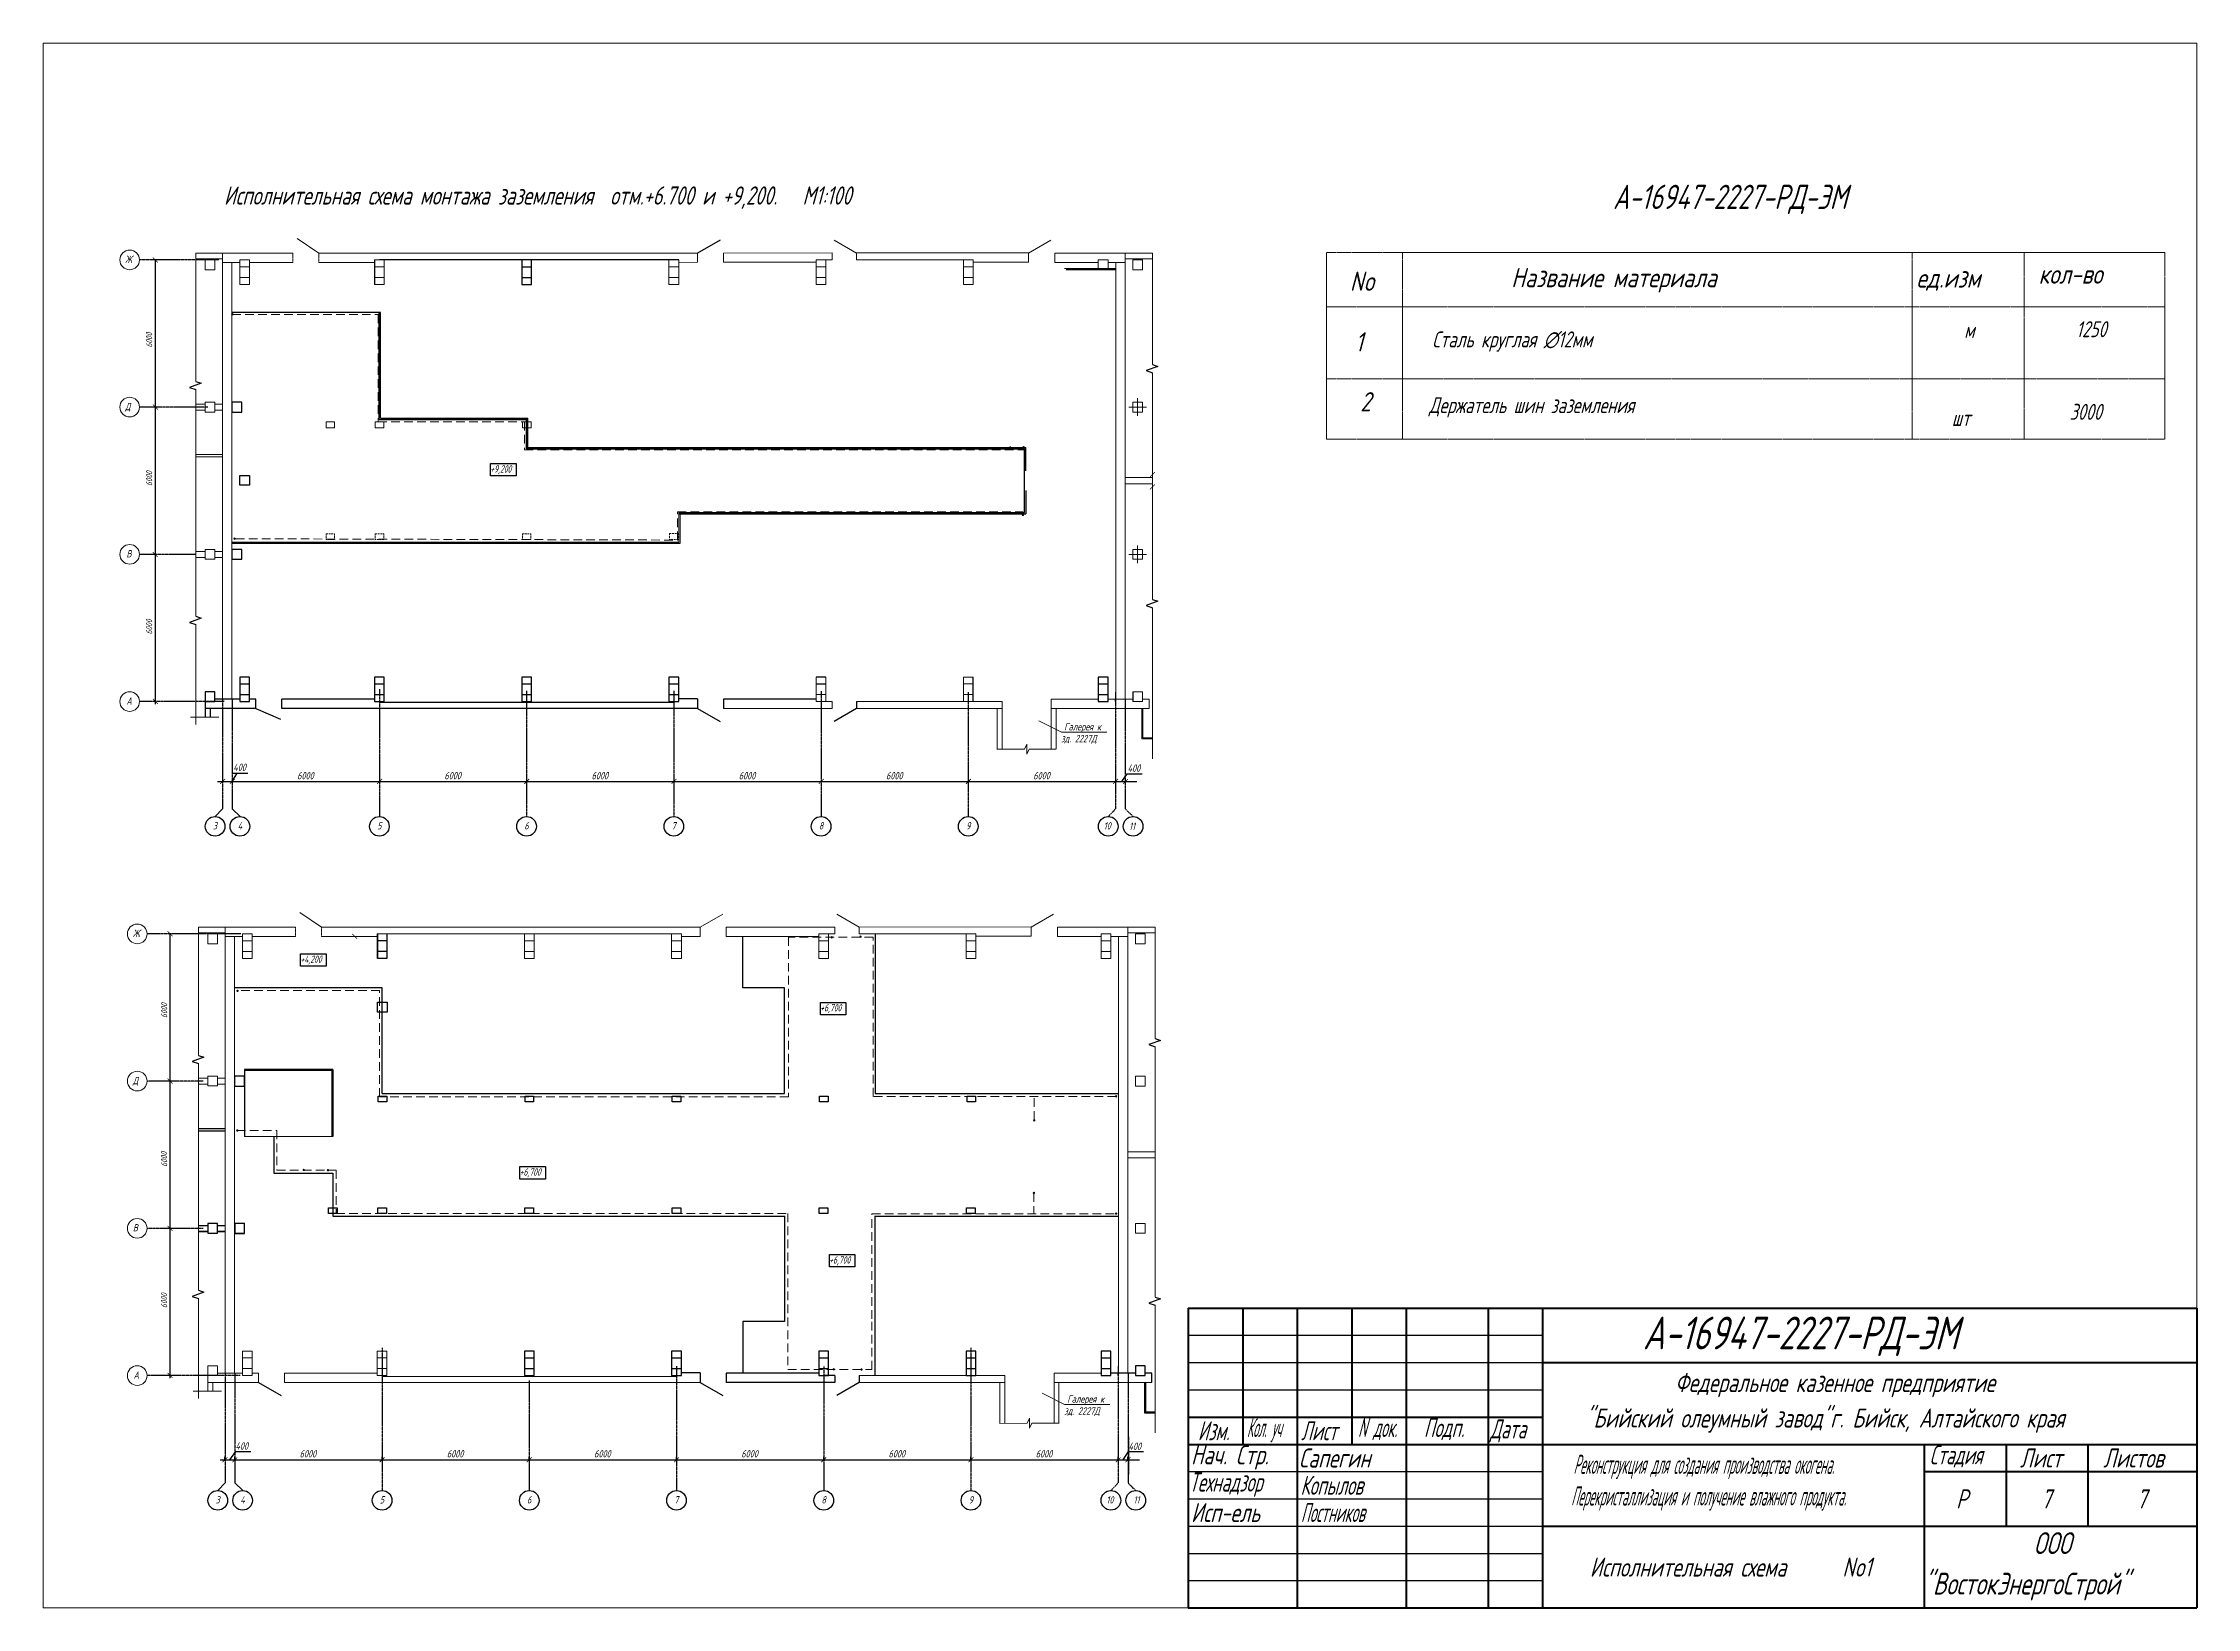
# Model space of a CAD drawing. Header units: millimetres. Extents: x -14296 to 10264, y -13087 to -5602.
# Drawn here: x -3848 to -3058, y -8110 to -7536 of the extents above; entities that cross this region are included whole.
import ezdxf
from ezdxf.enums import TextEntityAlignment as Align

# ---------------------------------------------------------------- set-up
doc = ezdxf.new("R2010")
doc.units = ezdxf.units.MM
for name, pattern in [('CENTER2', [1.125, 0.75, -0.125, 0.125, -0.125]), ('DURCHG', [0]), ('gost5', [7, 5, -2, 0]), ('gost6', [12, 8, -1.5, 1, -1.5]), ('HIDDEN', [9.525, 6.35, -3.175]), ('HIDDEN2', [4.7625, 3.175, -1.5875]), ('K5LT_BASIC', [0]), ('PHANTOM2', [1.25, 0.625, -0.125, 0.125, -0.125, 0.125, -0.125]), ('ОСЕВАЯ', [50.8, 31.75, -6.35, 6.35, -6.35])]:
    doc.linetypes.add(name, pattern=pattern)
for name, color, linetype, lineweight in [('1', 4, 'Continuous', 15), ('Заземление (Сущ)', 6, 'gost6', 25), ('КаБель контрольный (Вновь)', 142, 'gost5', 15), ('КаБель силовой (Вновь)', 1, 'Continuous', 15), ('основной', 3, 'Continuous', 15), ('Рамка толстая', 7, 'Continuous', 15), ('Строительный', 251, 'Continuous', 13), ('Текст', 7, 'Continuous', 20), ('Штампы', 252, 'Continuous', 25), ('ЭлектрооБорудование (Вновь)', 160, 'Continuous', 15)]:
    doc.layers.add(name, color=color, linetype=linetype, lineweight=lineweight)
for name, color, linetype in [('osnovnoy shtamp', 7, 'Continuous'), ('TX', 7, 'Continuous'), ('НОВЫЙ', 7, 'Continuous'), ('орудован', 7, 'Continuous'), ('Размеры', 5, 'Continuous')]:
    doc.layers.add(name, color=color, linetype=linetype)
doc.styles.add('gost shx', font='gost.shx', dxfattribs={"oblique": 15})
doc.styles.add('Simplex', font='simplex.shx', dxfattribs={"width": 0.7, "oblique": 15})
doc.linetypes.add('ограждение1', pattern='A,0.25,-0.1,[133,ltypeshp.shx,S=0.1,R=0,X=-0.1,Y=0],-0.1,1', length=1.45)

msp = doc.modelspace()

# ---------------------------------------------------------------- texts
at = {"color": 18, "lineweight": 35, "true_color": 0x000000, "style": 'Simplex', "oblique": 15, "width": 0.7}
msp.add_text('А-16947-2227-РД-ЭМ', height=8.9127346, dxfattribs=at).set_placement((-3229.53865, -7596.49846), align=Align.CENTER)
at = {"color": 18, "lineweight": 20, "true_color": 0x000000, "style": 'Simplex', "oblique": 15, "width": 0.7}
for s, p in [('Ж', (-3818.19018, -7616.30973)), ('Д', (-3818.19018, -7670.30973)), ('В', (-3817.71831, -7724.30973)), ('А', (-3817.73159, -7778.30973)), ('3', (-3786.02496, -7824.08827)), ('4', (-3776.91266, -7824.08827)), ('5', (-3725.76847, -7824.08827)), ('6', (-3671.76847, -7824.08827)), ('7', (-3617.76847, -7824.08827)), ('8', (-3563.76847, -7824.08827)), ('9', (-3509.76847, -7824.08827)), ('10', (-3459.26017, -7824.08827)), ('11', (-3449.95727, -7824.27424)), ('Ж', (-3815.36356, -7863.54373)), ('Д', (-3815.36356, -7917.54373)), ('В', (-3815.36356, -7971.54373)), ('А', (-3815.11515, -8025.58542)), ('3', (-3785.04095, -8071.32227)), ('4', (-3775.92866, -8071.32227)), ('5', (-3724.78447, -8071.32227)), ('6', (-3670.78447, -8071.32227)), ('7', (-3616.78447, -8071.32227)), ('8', (-3562.78447, -8071.32227)), ('9', (-3508.78447, -8071.32227)), ('10', (-3458.27616, -8071.32227)), ('11', (-3448.32866, -8071.32227))]:
    msp.add_text(s, height=2.7, dxfattribs=at).set_placement(p)
at = {"color": 18, "true_color": 0x000000, "style": 'Simplex', "oblique": 15}
for s, height, width, p in [('А-16947-2227-РД-ЭМ', 12, 0.7, (-3261.48379, -8014.76724)), ('Федеральное казенное предприятие', 7, 0.7, (-3249.70794, -8030.45771)), ('Изм.', 7, 0.6, (-3424.72076, -8048.12438)), ('Кол. уч', 7, 0.4, (-3406.76798, -8046.95771)), ('Лист', 7, 0.6, (-3386.85665, -8048.12438)), ('N', 7, 0.5, (-3366.01836, -8046.95771)), ('док.', 7, 0.5, (-3360.45093, -8046.95771)), ('Подп.', 7, 0.6, (-3341.82076, -8046.95771)), ('Дата', 7, 0.6, (-3317.52268, -8047.45771)), ('"Бийский олеумный завод"г. Бийск, Алтайского края', 7, 0.7, (-3282.53315, -8043.45771)), ('Нач. Стр.', 7, 0.7, (-3427.20943, -8056.95771)), ('Стадия', 7, 0.6, (-3156.3246, -8056.95771)), ('Сапегин', 7, 0.7, (-3387.65601, -8058.12438)), ('Реконструкция для создания производства окогена.', 7, 0.4, (-3286.96798, -8060.45771)), ('Лист', 7, 0.7, (-3123.19276, -8058.12438)), ('Листов', 7, 0.7, (-3092.65067, -8058.12438)), ('Технадзор', 7, 0.6, (-3427.8761, -8066.95771)), ('Копылов', 7, 0.6, (-3387.0761, -8068.12438)), ('Перекристаллизация и получение влажного продукта.', 7, 0.4, (-3287.8338, -8072.05428)), ('Исп-ель', 7, 0.7, (-3427.20943, -8078.12438)), ('Постников', 7, 0.5, (-3386.94276, -8078.12438)), ('Р', 7, 0.7, (-3146.60195, -8073.12438)), ('7', 7, 0.7, (-3115.38059, -8073.12438)), ('7', 7, 0.7, (-3080.38059, -8073.12438)), ('ООО', 8, 0.7, (-3118.14789, -8089.86247)), ('Исполнительная схема ', 7, 0.7, (-3280.94788, -8098.1387)), ('No1', 7, 0.7, (-3188.31455, -8098.1387)), ('"ВостокЭнергоСтрой"', 8, 0.7, (-3158.47073, -8104.71962))]:
    msp.add_text(s, height=height, dxfattribs=dict(at, width=width)).set_placement(p)
at = {"color": 18, "lineweight": 20, "true_color": 0x000000, "char_height": 2.25, "attachment_point": 5, "rotation": 90, "style": 'Simplex'}
for insert in [(-3809.37471, -7644.54552), (-3809.37471, -7695.36268), (-3809.37471, -7749.78542), (-3803.87594, -7890.50421), (-3803.87594, -7945.07543), (-3803.87594, -7996.90249)]:
    msp.add_mtext('6000', dxfattribs=dict(at, insert=insert))
at = {"layer": 'орудован', "color": 18, "linetype": 'Continuous', "lineweight": 35, "true_color": 0x000000, "style": 'Simplex', "oblique": 15, "width": 0.7}
msp.add_text('Исполнительная схема монтажа заземления  отм.+6.700 и +9,200.   М1:100', height=6.6829117, dxfattribs=at).set_placement((-3781.91494, -7594.87875, 4.00975))
at = {"layer": 'орудован', "color": 18, "linetype": 'Continuous', "lineweight": 20, "true_color": 0x000000, "style": 'Simplex', "oblique": 15, "width": 0.6}
for s, p in [('+9,200', (-3684.24221, -7693.18364)), ('+4,200', (-3753.86721, -7873.00792)), ('+6,700', (-3563.2222, -7890.81941)), ('+6,700', (-3673.45559, -7951.05805)), ('+6,700', (-3559.92999, -7983.3104))]:
    msp.add_text(s, height=2.7, dxfattribs=at).set_placement(p)
at = {"layer": 'Размеры', "color": 18, "lineweight": 20, "true_color": 0x000000, "style": 'Simplex', "oblique": 15, "width": 0.7}
for s, p in [('400', (-3778.53712, -7802.63102)), ('6000', (-3755.09972, -7805.69102)), ('6000', (-3701.09972, -7805.69102)), ('6000', (-3647.09972, -7805.69102)), ('6000', (-3593.09972, -7805.69102)), ('6000', (-3539.09972, -7805.69102)), ('6000', (-3485.09972, -7805.69102)), ('400', (-3450.48652, -7802.91631)), ('400', (-3777.71755, -8051.5682)), ('400', (-3450.16127, -8051.6855)), ('6000', (-3754.18945, -8054.43177)), ('6000', (-3700.18945, -8054.43177)), ('6000', (-3646.18945, -8054.43177)), ('6000', (-3592.18945, -8054.43177)), ('6000', (-3538.18945, -8054.43177)), ('6000', (-3484.18945, -8054.43177))]:
    msp.add_text(s, height=2.7, dxfattribs=at).set_placement(p)
at = {"layer": 'Строительный', "color": 18, "lineweight": 20, "true_color": 0x000000, "style": 'Simplex', "oblique": 15, "width": 0.7}
for s, p in [('Галерея к', (-3473.78821, -7787.71637)), (' зд. 2227Д', (-3476.30773, -7792.10471)), ('Галерея к', (-3472.64029, -8034.32688)), (' зд. 2227Д', (-3475.1598, -8038.71522))]:
    msp.add_text(s, height=2.7, dxfattribs=at).set_placement(p)
at = {"layer": 'Текст', "color": 18, "true_color": 0x000000, "char_height": 5.8684743, "attachment_point": 1, "style": 'Simplex'}
for s, width, heights, insert in [('\\pi3.10383;1250', 20, [0], (-3105.68338, -7637.63779)), ('{\\Q15;Сталь круглая ∅12мм}', 129, [0], (-3338.75365, -7641.37696)), ('\\pi8.8437;м', 20, [3.5], (-3152.50062, -7637.94647)), ('{\\Q15;Держатель шин заземления}', 129, [0], (-3339.94034, -7665.50594)), ('\\pi2.37331;3000', 20, [3.5], (-3107.35827, -7667.95824)), ('\\pi7.0965;шт', 20, [0], (-3155.29207, -7670.22307))]:
    msp.add_mtext_dynamic_manual_height_columns(s, width=width, gutter_width=12.5, heights=heights, dxfattribs=dict(at, insert=insert))
at = {"layer": 'ЭлектрооБорудование (Вновь)', "color": 18, "linetype": 'PHANTOM2', "lineweight": 15, "true_color": 0x000000, "style": 'gost shx', "oblique": 15}
for s, height, p in [('No', 7.05371, (-3368.95461, -7626.50905)), ('Название материала', 7.0537095, (-3309.7923, -7625.18019)), ('ед.изм', 7.05371, (-3161.15408, -7625.33057)), ('кол-во', 7.05371, (-3116.34728, -7623.90236)), ('1', 7.05371, (-3366.98442, -7648.73947)), ('2', 7.05371, (-3365.1549, -7670.70959))]:
    msp.add_text(s, height=height, dxfattribs=at).set_placement(p)

# ---------------------------------------------------------------- blocks, each defined once
blk = doc.blocks.new('A$C22994256')
at = {"layer": 'TX', "color": 5, "linetype": 'ByBlock'}
for p, q in [((-1.93, 2.68), (-6.65, 0.95)), ((-6.65, 0.95), (-4.08, 0.07)), ((-4.08, 3.42), (-1.93, 2.68))]:
    blk.add_line(p, q, dxfattribs=at)

# ---------------------------------------------------------------- hatches: boundary and pattern name
at = {"layer": 'Заземление (Сущ)', "lineweight": 30, "true_color": 0x000000}
for points in [[(-3778.41141, -7635.10952, 1), (-3779.31141, -7635.10952, 1)], [(-3488.15365, -7683.88738, 1), (-3489.05365, -7683.88738, 1)], [(-3488.45449, -7708.6965, 1), (-3489.35449, -7708.6965, 1)], [(-3777.57979, -7717.41447, 1), (-3778.47979, -7717.41447, 1)], [(-3558.54323, -7863.64346, 1), (-3559.44323, -7863.64346, 1)], [(-3547.99984, -7863.40526, 1), (-3548.89984, -7863.40526, 1)], [(-3776.49678, -7883.26066, 1), (-3777.39678, -7883.26066, 1)], [(-3454.24498, -7921.95446, 1), (-3455.14498, -7921.95446, 1)], [(-3484.27431, -7930.77147, 1), (-3485.17431, -7930.77147, 1)], [(-3776.58524, -7934.50018, 1), (-3777.48524, -7934.50018, 1)], [(-3752.20897, -7948.96681, 1), (-3753.10897, -7948.96681, 1)], [(-3743.33457, -7949.06253, 1), (-3744.23457, -7949.06253, 1)], [(-3484.39391, -7957.38787, 1), (-3485.29391, -7957.38787, 1)], [(-3454.24884, -7964.97171, 1), (-3455.14884, -7964.97171, 1)], [(-3557.81808, -8022.09865, 1), (-3558.71808, -8022.09865, 1)], [(-3547.63886, -8022.16672, 1), (-3548.53886, -8022.16672, 1)]]:
    msp.add_hatch(color=18, dxfattribs=at).paths.add_polyline_path(points)

# ---------------------------------------------------------------- linework, layer by layer
at = {"color": 18, "lineweight": 25, "true_color": 0x000000}
for p, q in [((-3807.10003, -7669.29097), (-3807.10003, -7614.93323)), ((-3807.10003, -7723.10643), (-3807.10003, -7669.19579)), ((-3776.12743, -7697.8246), (-3776.12743, -7694.2246)), ((-3776.12743, -7694.2246), (-3772.52743, -7694.2246)), ((-3772.52743, -7694.2246), (-3772.52743, -7697.8246)), ((-3772.52743, -7697.8246), (-3776.12743, -7697.8246)), ((-3807.10003, -7778.125), (-3807.10003, -7723.27198)), ((-3801.68405, -7916.47868), (-3801.68405, -7862.12094)), ((-3725.65497, -7862.24072), (-3725.65497, -7871.24072)), ((-3725.65497, -7864.78396), (-3722.05497, -7864.78396)), ((-3722.05497, -7871.24072), (-3722.05497, -7862.24072)), ((-3725.65497, -7868.69747), (-3722.05497, -7868.69747)), ((-3725.65497, -7871.24072), (-3722.05497, -7871.24072)), ((-3725.65497, -7891.04072), (-3725.65497, -7887.44072)), ((-3725.65497, -7887.44072), (-3722.05497, -7887.44072)), ((-3722.05497, -7891.04072), (-3725.65497, -7891.04072)), ((-3722.05497, -7887.44072), (-3722.05497, -7891.04072)), ((-3801.68405, -7970.29413), (-3801.68405, -7916.3835)), ((-3801.68405, -8025.31271), (-3801.68405, -7970.45969)), ((-3428.2761, -8009.62438), (-3298.2761, -8009.62438)), ((-3428.2761, -8019.62438), (-3298.2761, -8019.62438)), ((-3428.2761, -8029.62438), (-3298.2761, -8029.62438)), ((-3428.2761, -8059.62438), (-3298.2761, -8059.62438)), ((-3428.2761, -8069.62438), (-3298.2761, -8069.62438)), ((-3428.2761, -8079.62438), (-3298.2761, -8079.62438)), ((-3428.2761, -8089.62438), (-3298.2761, -8089.62438)), ((-3428.2761, -8099.62438), (-3298.2761, -8099.62438))]:
    msp.add_line(p, q, dxfattribs=at)
at = {"color": 18, "ltscale": 100, "true_color": 0x000000}
for p, q in [((-3615.12534, -7768.16051), (-3618.72534, -7768.16051)), ((-3618.72534, -7768.16051), (-3618.72534, -7777.16051)), ((-3618.72534, -7770.70375), (-3615.12534, -7770.70375)), ((-3615.12534, -7777.16051), (-3615.12534, -7768.16051)), ((-3618.72534, -7774.61726), (-3615.12534, -7774.61726)), ((-3618.72534, -7777.16051), (-3615.12534, -7777.16051)), ((-3608.19534, -7776.17051), (-3615.12534, -7776.17051)), ((-3608.19534, -7776.17051), (-3608.19534, -7779.63212)), ((-3564.72534, -7776.26051), (-3598.65534, -7776.26051)), ((-3598.65534, -7776.26051), (-3598.65534, -7779.68051))]:
    msp.add_line(p, q, dxfattribs=at)
at = {"color": 18, "lineweight": 60, "true_color": 0x000000}
for p, q in [((-3428.2761, -7999.62438), (-3058.2761, -7999.62438)), ((-3428.2761, -7999.62438), (-3428.2761, -8109.62438)), ((-3408.2761, -7999.62438), (-3408.2761, -8049.62438)), ((-3388.2761, -7999.62438), (-3388.2761, -8109.62438)), ((-3368.2761, -7999.62438), (-3368.2761, -8049.62438)), ((-3348.2761, -7999.62438), (-3348.2761, -8109.62438)), ((-3318.2761, -7999.62438), (-3318.2761, -8109.62438)), ((-3298.2761, -7999.62438), (-3298.2761, -8109.62438)), ((-3058.2761, -7999.62438), (-3058.2761, -8109.62438)), ((-3298.2761, -8019.62438), (-3058.2761, -8019.62438)), ((-3428.2761, -8039.62438), (-3298.2761, -8039.62438)), ((-3428.2761, -8049.62438), (-3058.2761, -8049.62438)), ((-3158.2761, -8049.62438), (-3158.2761, -8109.62438)), ((-3128.2761, -8049.62438), (-3128.2761, -8079.62438)), ((-3098.2761, -8049.62438), (-3098.2761, -8079.62438)), ((-3158.2761, -8059.62438), (-3058.2761, -8059.62438)), ((-3298.2761, -8079.62438), (-3058.2761, -8079.62438)), ((-3428.2761, -8109.62438), (-3058.2761, -8109.62438))]:
    msp.add_line(p, q, dxfattribs=at)
at = {"color": 18, "linetype": 'ByBlock', "true_color": 0x000000, "const_width": 0.27}
for points in [[(-3563.76385, -7807.34581), (-3561.96385, -7805.54581)], [(-3561.96385, -7805.54581), (-3563.76385, -7807.34581)], [(-3562.85359, -8056.1855), (-3561.05359, -8054.3855)], [(-3561.05359, -8054.3855), (-3562.85359, -8056.1855)]]:
    msp.add_lwpolyline(points, dxfattribs=at)
at = {"color": 18, "true_color": 0x000000}
for points in [[(-3725.37343, -7921.85782), (-3722.22682, -7921.85782), (-3722.22682, -7923.94566), (-3725.37343, -7923.94566)], [(-3671.48802, -7921.85782), (-3668.34141, -7921.85782), (-3668.34141, -7923.94566), (-3671.48802, -7923.94566)], [(-3617.54138, -7921.85782), (-3614.39476, -7921.85782), (-3614.39476, -7923.94566), (-3617.54138, -7923.94566)], [(-3563.49025, -7921.85782), (-3560.34363, -7921.85782), (-3560.34363, -7923.94566), (-3563.49025, -7923.94566)], [(-3509.36722, -7921.85782), (-3506.22061, -7921.85782), (-3506.22061, -7923.94566), (-3509.36722, -7923.94566)], [(-3743.54986, -7962.81441), (-3740.37272, -7962.81441), (-3740.37272, -7964.98739), (-3743.54986, -7964.98739)], [(-3725.48663, -7962.81441), (-3722.30949, -7962.81441), (-3722.30949, -7964.98739), (-3725.48663, -7964.98739)], [(-3671.54912, -7962.81441), (-3668.37198, -7962.81441), (-3668.37198, -7964.98739), (-3671.54912, -7964.98739)], [(-3617.52074, -7962.81441), (-3614.34359, -7962.81441), (-3614.34359, -7964.98739), (-3617.52074, -7964.98739)], [(-3563.55856, -7962.81441), (-3560.38141, -7962.81441), (-3560.38141, -7964.98739), (-3563.55856, -7964.98739)], [(-3509.56436, -7962.81441), (-3506.38721, -7962.81441), (-3506.38721, -7964.98739), (-3509.56436, -7964.98739)]]:
    msp.add_lwpolyline(points, close=True, dxfattribs=at)
at = {"layer": '1', "color": 18, "true_color": 0x000000}
for p, q in [((-3792.24149, -7659.70746), (-3792.24149, -7612.64051)), ((-3792.24149, -7745.88181), (-3792.24149, -7662.71787)), ((-3792.24149, -7785.60105), (-3792.24149, -7748.89222)), ((-3794.24067, -7782.94093), (-3783.86909, -7782.94093)), ((-3791.25749, -7906.94146), (-3791.25749, -7859.87451)), ((-3791.25749, -7993.11581), (-3791.25749, -7909.95187)), ((-3791.25749, -8032.83505), (-3791.25749, -7996.12621)), ((-3440.35457, -8045.44551), (-3440.35457, -7998.62664)), ((-3793.25666, -8030.17493), (-3782.88508, -8030.17493))]:
    msp.add_line(p, q, dxfattribs=at)
at = {"layer": '1', "color": 18, "linetype": 'DURCHG', "ltscale": 0.1, "true_color": 0x000000}
for p, q in [((-3744.47784, -7676.72051), (-3744.47784, -7674.56051)), ((-3741.32784, -7674.56051), (-3744.47784, -7674.56051)), ((-3744.47784, -7676.72051), (-3741.32784, -7676.72051)), ((-3741.32784, -7676.72051), (-3741.32784, -7674.56051)), ((-3726.47784, -7676.72051), (-3726.47784, -7674.56051)), ((-3723.32784, -7674.56051), (-3726.47784, -7674.56051)), ((-3726.47784, -7676.72051), (-3723.32784, -7676.72051)), ((-3723.32784, -7676.72051), (-3723.32784, -7674.56051)), ((-3672.38305, -7676.72051), (-3672.38305, -7674.56051)), ((-3669.23305, -7674.56051), (-3672.38305, -7674.56051)), ((-3672.38305, -7676.72051), (-3669.23305, -7676.72051)), ((-3669.23305, -7676.72051), (-3669.23305, -7674.56051))]:
    msp.add_line(p, q, dxfattribs=at)
at = {"layer": '1', "color": 18, "linetype": 'HIDDEN', "ltscale": 0.1, "true_color": 0x000000}
for p, q in [((-3744.47784, -7715.60051), (-3741.32784, -7715.60051)), ((-3744.47784, -7715.60051), (-3744.47784, -7717.76051)), ((-3741.32784, -7717.76051), (-3744.47784, -7717.76051)), ((-3741.32784, -7715.60051), (-3741.32784, -7717.76051)), ((-3726.47784, -7715.60051), (-3723.32784, -7715.60051)), ((-3726.47784, -7715.60051), (-3726.47784, -7717.76051)), ((-3723.32784, -7717.76051), (-3726.47784, -7717.76051)), ((-3723.32784, -7715.60051), (-3723.32784, -7717.76051)), ((-3672.47784, -7715.60051), (-3669.32784, -7715.60051)), ((-3672.47784, -7715.60051), (-3672.47784, -7717.76051)), ((-3669.32784, -7717.76051), (-3672.47784, -7717.76051)), ((-3669.32784, -7715.60051), (-3669.32784, -7717.76051)), ((-3618.47784, -7715.5094), (-3615.32784, -7715.5094)), ((-3618.47784, -7715.5094), (-3618.47784, -7717.6694)), ((-3615.32784, -7717.6694), (-3618.47784, -7717.6694)), ((-3615.32784, -7715.5094), (-3615.32784, -7717.6694))]:
    msp.add_line(p, q, dxfattribs=at)
at = {"layer": 'osnovnoy shtamp', "color": 18, "true_color": 0x000000}
for p, q in [((-3785.18182, -7819.33905), (-3782.52534, -7816.54438)), ((-3776.02181, -7819.33905), (-3778.92534, -7816.54438)), ((-3784.19781, -8066.57305), (-3781.54133, -8063.77838)), ((-3775.03781, -8066.57305), (-3777.94133, -8063.77838))]:
    msp.add_line(p, q, dxfattribs=at)
for centre in [(-3785.18182, -7822.93905), (-3776.06952, -7822.93905), (-3724.92534, -7822.93905), (-3670.92534, -7822.93905), (-3616.92534, -7822.93905), (-3562.92534, -7822.93905), (-3508.92534, -7822.93905), (-3457.58182, -7822.93905), (-3448.46952, -7822.93905), (-3784.19781, -8070.17305), (-3775.08552, -8070.17305), (-3723.94133, -8070.17305), (-3669.94133, -8070.17305), (-3615.94133, -8070.17305), (-3561.94133, -8070.17305), (-3507.94133, -8070.17305), (-3456.59781, -8070.17305), (-3447.48552, -8070.17305)]:
    msp.add_circle(centre, 3.6, dxfattribs=at)
at = {"layer": 'КаБель контрольный (Вновь)', "color": 18, "linetype": 'PHANTOM2', "lineweight": 15, "true_color": 0x000000}
for p, q in [((-3349.69105, -7612.45031), (-3349.69105, -7680.97439)), ((-3121.6595, -7612.45031), (-3162.66809, -7612.45031)), ((-3162.66809, -7612.45031), (-3162.66809, -7680.97439)), ((-3121.6595, -7632.31227), (-3121.6595, -7612.45031)), ((-3070.05633, -7632.31227), (-3070.05633, -7612.45031)), ((-3121.6595, -7680.97439), (-3121.6595, -7632.31227))]:
    msp.add_line(p, q, dxfattribs=at)
at = {"layer": 'КаБель силовой (Вновь)', "color": 18, "linetype": 'HIDDEN2', "true_color": 0x000000}
for p, q in [((-3778.92444, -7635.15094), (-3725.35541, -7635.15094)), ((-3725.35541, -7635.15094), (-3725.35541, -7674.56051)), ((-3725.35541, -7674.56051), (-3671.72408, -7674.56051)), ((-3671.72408, -7674.56051), (-3671.72408, -7684.84721)), ((-3671.72408, -7684.84721), (-3488.61923, -7684.84721)), ((-3488.61923, -7684.84721), (-3488.61923, -7683.99627)), ((-3615.55222, -7717.92024), (-3615.55222, -7707.56501)), ((-3615.55222, -7707.56501), (-3488.94738, -7707.56501)), ((-3488.94738, -7707.56501), (-3488.94738, -7708.68106)), ((-3777.60576, -7717.44068), (-3615.55222, -7717.92024)), ((-3543.84188, -7863.53888), (-3574.90148, -7863.53888)), ((-3574.90148, -7863.53888), (-3574.90148, -7922.1182)), ((-3543.84188, -7921.99355), (-3543.84188, -7863.53888)), ((-3724.82148, -7883.20858), (-3776.92206, -7883.20858)), ((-3724.82148, -7922.1182), (-3724.82148, -7883.20858)), ((-3574.90148, -7922.1182), (-3724.82148, -7922.1182)), ((-3454.71188, -7921.99355), (-3543.84188, -7921.99355)), ((-3484.76672, -7922.61312), (-3484.76672, -7930.56529)), ((-3777.24917, -7934.56143), (-3762.5436, -7934.56143)), ((-3762.5436, -7934.56143), (-3762.5436, -7949.03697)), ((-3762.5436, -7949.03697), (-3740.80494, -7949.03697)), ((-3740.80494, -7949.03697), (-3740.80494, -7964.98739)), ((-3484.88947, -7957.43454), (-3484.88947, -7965.01521)), ((-3740.80494, -7964.98739), (-3575.15056, -7964.98739)), ((-3575.15056, -7964.98739), (-3575.15056, -8022.16672)), ((-3544.33079, -8003.54668), (-3544.33079, -7965.01521)), ((-3544.33079, -7965.01521), (-3454.71188, -7965.01521)), ((-3544.33079, -8022.16672), (-3544.33079, -8003.54668)), ((-3575.15056, -8022.16672), (-3544.33079, -8022.16672))]:
    msp.add_line(p, q, dxfattribs=at)
at = {"layer": 'КаБель силовой (Вновь)', "color": 18, "linetype": 'K5LT_BASIC', "true_color": 0x000000}
msp.add_line((-3614.64093, -7719.09627), (-3614.64093, -7708.29627), dxfattribs=at)
at = {"layer": 'КаБель силовой (Вновь)', "color": 18, "true_color": 0x000000}
for p, q in [((-3548.89133, -7862.39451), (-3509.74133, -7862.39451)), ((-3495.52133, -8024.39451), (-3548.89133, -8024.39451))]:
    msp.add_line(p, q, dxfattribs=at)
at = {"layer": 'НОВЫЙ', "color": 18, "linetype": 'CENTER2', "ltscale": 0.5, "true_color": 0x000000}
for p, q in [((-3783.85618, -7615.16051), (-3812.934, -7615.16051)), ((-3787.87895, -7669.16051), (-3812.87831, -7669.16051)), ((-3792.29103, -7723.16051), (-3812.91342, -7723.16051)), ((-3724.92534, -7772.62665), (-3724.92534, -7819.33905)), ((-3670.92534, -7773.21137), (-3670.92534, -7819.33905)), ((-3616.92534, -7773.21206), (-3616.92534, -7819.33905)), ((-3562.92534, -7773.36972), (-3562.92534, -7819.33905)), ((-3781.85176, -7777.16051), (-3812.91342, -7777.16051)), ((-3782.52534, -7776.43153), (-3782.52534, -7816.54438)), ((-3778.92534, -7776.26051), (-3778.92534, -7816.54438)), ((-3451.32534, -7776.26051), (-3451.32534, -7816.54438)), ((-3457.58182, -7819.33905), (-3454.92534, -7816.54438)), ((-3448.42181, -7819.33905), (-3451.32534, -7816.54438)), ((-3775.78841, -7862.39451), (-3810.13556, -7862.39451)), ((-3789.50152, -7916.39451), (-3810.13556, -7916.39451)), ((-3789.51316, -7970.39451), (-3810.13556, -7970.39451)), ((-3723.94133, -8014.19004), (-3723.94133, -8066.57305)), ((-3507.94133, -8014.19004), (-3507.94133, -8066.57305)), ((-3775.94013, -8024.39451), (-3810.13556, -8024.39451)), ((-3781.54133, -8023.66553), (-3781.54133, -8063.77838)), ((-3777.94133, -8023.49451), (-3777.94133, -8063.77838)), ((-3669.94133, -8026.1923), (-3669.94133, -8066.57305)), ((-3615.97136, -8020.88777), (-3615.94133, -8066.57305)), ((-3561.87838, -8021.09489), (-3561.84836, -8066.78016)), ((-3450.34133, -8023.49451), (-3450.34133, -8063.77838)), ((-3450.16477, -8046.89637), (-3450.16477, -8060.54599)), ((-3456.59781, -8066.57305), (-3453.94133, -8063.77838)), ((-3447.43781, -8066.57305), (-3450.34133, -8063.77838))]:
    msp.add_line(p, q, dxfattribs=at)
at = {"layer": 'НОВЫЙ', "color": 18, "linetype": 'ограждение1', "ltscale": 0.2, "true_color": 0x000000}
for p, q in [((-3724.51802, -7634.49627), (-3779.019, -7634.49627)), ((-3724.51802, -7673.19627), (-3724.51802, -7634.49627)), ((-3724.51802, -7673.19627), (-3670.5228, -7673.19627)), ((-3670.51802, -7684.44627), (-3670.51802, -7673.19627)), ((-3670.96802, -7683.99627), (-3567.92447, -7683.99627)), ((-3568.62437, -7683.99627), (-3487.81802, -7683.99627)), ((-3487.81802, -7692.54627), (-3487.81802, -7683.99627)), ((-3487.81802, -7699.74627), (-3487.81802, -7708.29627)), ((-3615.16802, -7708.29627), (-3487.81802, -7708.29627)), ((-3779.05802, -7719.09627), (-3614.64093, -7719.09627))]:
    msp.add_line(p, q, dxfattribs=at)
at = {"layer": 'НОВЫЙ', "color": 18, "ltscale": 0.2, "true_color": 0x000000}
for p, q in [((-3724.96802, -7673.64627), (-3724.96802, -7634.49627)), ((-3724.96802, -7673.64627), (-3670.53169, -7673.64627)), ((-3670.96802, -7684.44627), (-3670.96802, -7673.64627)), ((-3670.96802, -7684.44627), (-3567.56598, -7684.44627)), ((-3568.17437, -7684.44627), (-3488.26802, -7684.44627)), ((-3488.26802, -7707.84627), (-3488.26802, -7684.44627)), ((-3615.16802, -7707.84627), (-3488.26802, -7707.84627)), ((-3779.05802, -7718.64627), (-3615.07545, -7718.64627))]:
    msp.add_line(p, q, dxfattribs=at)
at = {"layer": 'НОВЫЙ', "color": 18, "linetype": 'CENTER2', "lineweight": 25, "ltscale": 0.5, "true_color": 0x000000}
for p, q in [((-3508.92534, -7773.65783), (-3508.92534, -7819.33905)), ((-3454.92534, -7773.71726), (-3454.92534, -7816.54438)), ((-3453.94133, -8020.95126), (-3453.94133, -8063.77838))]:
    msp.add_line(p, q, dxfattribs=at)
at = {"layer": 'НОВЫЙ', "color": 18, "ltscale": 0.3, "true_color": 0x000000}
for p, q in [((-3543.04133, -7862.39451), (-3543.04133, -7920.89451)), ((-3576.34133, -7920.89451), (-3576.34133, -7882.22665)), ((-3741.94133, -7912.07263), (-3774.38639, -7912.07263)), ((-3774.38639, -7912.07263), (-3774.38639, -7936.64451)), ((-3741.94133, -7912.07263), (-3741.94133, -7936.64451)), ((-3723.94133, -7920.89451), (-3576.34133, -7920.89451)), ((-3543.04133, -7920.89451), (-3453.85133, -7920.89451)), ((-3576.34133, -7965.76084), (-3576.34133, -8004.56236)), ((-3543.04133, -8024.26084), (-3543.04133, -7965.76084)), ((-3543.04133, -7965.89451), (-3453.85133, -7965.89451))]:
    msp.add_line(p, q, dxfattribs=at)
at = {"layer": 'НОВЫЙ', "color": 18, "linetype": 'ограждение1', "ltscale": 3, "true_color": 0x000000}
for p, q in [((-3742.39133, -7912.52263), (-3774.38639, -7912.52263)), ((-3742.39133, -7912.52263), (-3742.39133, -7936.64451)), ((-3444.27278, -8026.91451), (-3444.27278, -8038.05353)), ((-3444.27278, -8038.05353), (-3440.35457, -8038.05353))]:
    msp.add_line(p, q, dxfattribs=at)
at = {"layer": 'НОВЫЙ', "color": 18, "lineweight": 20, "ltscale": 0.3, "true_color": 0x000000}
msp.add_line((-3774.38639, -7936.64451), (-3748.78133, -7936.64451), dxfattribs=at)
at = {"layer": 'НОВЫЙ', "color": 18, "true_color": 0x000000}
for points in [[(-3684.18556, -7689.86788), (-3674.80442, -7689.86788), (-3674.80442, -7694.41783), (-3684.18556, -7694.41783)], [(-3753.81056, -7869.69216), (-3744.42942, -7869.69216), (-3744.42942, -7874.24211), (-3753.81056, -7874.24211)], [(-3563.16554, -7887.50366), (-3553.7844, -7887.50366), (-3553.7844, -7892.05361), (-3563.16554, -7892.05361)], [(-3673.39893, -7947.74229), (-3664.01779, -7947.74229), (-3664.01779, -7952.29224), (-3673.39893, -7952.29224)], [(-3559.87334, -7979.99464), (-3550.4922, -7979.99464), (-3550.4922, -7984.54459), (-3559.87334, -7984.54459)]]:
    msp.add_lwpolyline(points, close=True, dxfattribs=at)
at = {"layer": 'орудован', "color": 18, "lineweight": 20, "ltscale": 0.3, "true_color": 0x000000}
msp.add_line((-3615.12534, -7718.66051), (-3615.12534, -7707.86051), dxfattribs=at)
at = {"layer": 'орудован', "color": 18, "lineweight": -2, "ltscale": 0.3, "true_color": 0x000000}
for p, q in [((-3576.34133, -8004.56236), (-3591.64133, -8004.56236)), ((-3591.64133, -8004.59451), (-3591.64133, -8023.49451))]:
    msp.add_line(p, q, dxfattribs=at)
at = {"layer": 'основной', "color": 18, "lineweight": 25, "true_color": 0x000000}
for p, q in [((-3726.72534, -7615.16051), (-3726.72534, -7624.16051)), ((-3669.12534, -7615.16051), (-3672.72534, -7615.16051)), ((-3672.72534, -7615.16051), (-3672.72534, -7624.16051)), ((-3669.12534, -7624.16051), (-3669.12534, -7615.16051)), ((-3672.72534, -7617.70375), (-3669.12534, -7617.70375)), ((-3672.72534, -7621.61726), (-3669.12534, -7621.61726)), ((-3672.72534, -7624.16051), (-3669.12534, -7624.16051)), ((-3791.25749, -7969.34985), (-3787.84133, -7969.34985)), ((-3791.25749, -7969.34985), (-3787.84133, -7969.34985)), ((-3784.24133, -7968.59451), (-3787.84133, -7968.59451)), ((-3787.84133, -7968.59451), (-3787.84133, -7972.19451)), ((-3784.24133, -7968.59451), (-3787.84133, -7968.59451)), ((-3787.84133, -7968.59451), (-3787.84133, -7972.19451)), ((-3784.24133, -7972.19451), (-3784.24133, -7968.59451)), ((-3784.24133, -7972.19451), (-3784.24133, -7968.59451)), ((-3784.24133, -7969.34985), (-3781.54133, -7969.34985)), ((-3784.24133, -7969.34985), (-3781.54133, -7969.34985)), ((-3791.25749, -7971.59985), (-3787.84133, -7971.59985)), ((-3787.84133, -7971.59985), (-3791.25749, -7971.59985)), ((-3787.84133, -7972.19451), (-3784.24133, -7972.19451)), ((-3787.84133, -7972.19451), (-3784.24133, -7972.19451)), ((-3784.24133, -7971.59985), (-3781.54133, -7971.59985)), ((-3781.54133, -7971.59985), (-3784.24133, -7971.59985)), ((-3443.91278, -8026.91451), (-3443.91278, -8037.69353)), ((-3443.91278, -8037.69353), (-3440.35457, -8037.69353))]:
    msp.add_line(p, q, dxfattribs=at)
at = {"layer": 'основной', "color": 18, "lineweight": 25, "ltscale": 100, "true_color": 0x000000}
for p, q in [((-3785.22534, -7773.56051), (-3788.82534, -7773.56051)), ((-3788.82534, -7773.56051), (-3788.82534, -7777.16051)), ((-3785.22534, -7777.16051), (-3785.22534, -7773.56051)), ((-3772.53534, -7768.16051), (-3776.13534, -7768.16051)), ((-3776.13534, -7768.16051), (-3776.13534, -7777.16051)), ((-3776.13534, -7770.70375), (-3772.53534, -7770.70375)), ((-3772.53534, -7777.16051), (-3772.53534, -7768.16051)), ((-3723.12534, -7768.16051), (-3726.72534, -7768.16051)), ((-3726.72534, -7768.16051), (-3726.72534, -7777.16051)), ((-3726.72534, -7770.70375), (-3723.12534, -7770.70375)), ((-3723.12534, -7777.16051), (-3723.12534, -7768.16051)), ((-3669.12534, -7768.16051), (-3672.72534, -7768.16051)), ((-3672.72534, -7768.16051), (-3672.72534, -7777.16051)), ((-3672.72534, -7770.70375), (-3669.12534, -7770.70375)), ((-3669.12534, -7777.16051), (-3669.12534, -7768.16051)), ((-3561.12534, -7768.16051), (-3564.72534, -7768.16051)), ((-3564.72534, -7770.70375), (-3561.12534, -7770.70375)), ((-3507.12534, -7777.16051), (-3507.12534, -7768.16051)), ((-3457.62534, -7768.16051), (-3461.22534, -7768.16051)), ((-3461.22534, -7768.16051), (-3461.22534, -7777.16051)), ((-3461.22534, -7770.70375), (-3457.62534, -7770.70375)), ((-3457.62534, -7777.16051), (-3457.62534, -7768.16051)), ((-3448.62534, -7773.56051), (-3448.62534, -7777.16051)), ((-3788.82534, -7777.16051), (-3785.22534, -7777.16051)), ((-3788.82534, -7777.16051), (-3788.82534, -7782.94093)), ((-3770.24373, -7779.68051), (-3788.82534, -7779.68051)), ((-3787.02815, -7779.68051), (-3787.03083, -7782.94093)), ((-3776.13534, -7776.26051), (-3785.22534, -7776.26051)), ((-3776.13534, -7774.61726), (-3772.53534, -7774.61726)), ((-3776.13534, -7777.16051), (-3772.53534, -7777.16051)), ((-3770.24373, -7776.26051), (-3772.53534, -7776.26051)), ((-3770.24373, -7779.68051), (-3770.24373, -7776.26051)), ((-3726.72534, -7776.26051), (-3760.70373, -7776.26051)), ((-3760.70373, -7779.68051), (-3760.70373, -7776.26051)), ((-3608.19534, -7779.68051), (-3760.70373, -7779.68051)), ((-3726.72534, -7774.61726), (-3723.12534, -7774.61726)), ((-3726.72534, -7777.16051), (-3723.12534, -7777.16051)), ((-3616.92534, -7777.52051), (-3724.92534, -7777.52051)), ((-3672.72534, -7774.61726), (-3669.12534, -7774.61726)), ((-3672.72534, -7777.16051), (-3669.12534, -7777.16051)), ((-3549.87534, -7777.16051), (-3549.87534, -7779.68051)), ((-3461.22534, -7774.61726), (-3457.62534, -7774.61726)), ((-3461.22534, -7777.16051), (-3457.62534, -7777.16051)), ((-3454.92534, -7777.16051), (-3454.92534, -7776.26051)), ((-3791.25749, -7933.71951), (-3781.54133, -7933.71951)), ((-3791.25749, -7934.61951), (-3781.54133, -7934.61951)), ((-3668.14133, -8015.39451), (-3671.74133, -8015.39451)), ((-3671.74133, -8015.39451), (-3671.74133, -8024.39451)), ((-3671.74133, -8017.93775), (-3668.14133, -8017.93775)), ((-3668.14133, -8024.39451), (-3668.14133, -8015.39451)), ((-3614.14133, -8015.39451), (-3617.74133, -8015.39451)), ((-3617.74133, -8015.39451), (-3617.74133, -8024.39451)), ((-3617.74133, -8017.93775), (-3614.14133, -8017.93775)), ((-3614.14133, -8024.39451), (-3614.14133, -8015.39451)), ((-3560.14133, -8015.39451), (-3563.74133, -8015.39451)), ((-3563.74133, -8015.39451), (-3563.74133, -8024.39451)), ((-3563.74133, -8017.93775), (-3560.14133, -8017.93775)), ((-3560.14133, -8024.39451), (-3560.14133, -8015.39451)), ((-3506.14133, -8015.39451), (-3509.74133, -8015.39451)), ((-3509.74133, -8015.39451), (-3509.74133, -8024.39451)), ((-3509.74133, -8017.93775), (-3506.14133, -8017.93775)), ((-3506.14133, -8024.39451), (-3506.14133, -8015.39451)), ((-3456.64133, -8015.39451), (-3460.24133, -8015.39451)), ((-3460.24133, -8015.39451), (-3460.24133, -8024.39451)), ((-3460.24133, -8017.93775), (-3456.64133, -8017.93775)), ((-3456.64133, -8024.39451), (-3456.64133, -8015.39451)), ((-3671.74133, -8021.85126), (-3668.14133, -8021.85126)), ((-3671.74133, -8024.39451), (-3668.14133, -8024.39451)), ((-3617.74133, -8021.85126), (-3614.14133, -8021.85126)), ((-3617.74133, -8024.39451), (-3614.14133, -8024.39451)), ((-3607.21133, -8023.40451), (-3614.14133, -8023.40451)), ((-3607.21133, -8023.40451), (-3607.21133, -8026.86612)), ((-3563.74133, -8023.49451), (-3597.67133, -8023.49451)), ((-3597.67133, -8023.49451), (-3597.67133, -8026.91451)), ((-3563.74133, -8021.85126), (-3560.14133, -8021.85126)), ((-3563.74133, -8024.39451), (-3560.14133, -8024.39451)), ((-3560.14133, -8024.39451), (-3561.94133, -8024.39451)), ((-3557.89133, -8024.39451), (-3560.14133, -8024.39451)), ((-3557.89133, -8024.39451), (-3557.89133, -8026.91451)), ((-3548.89133, -8024.39451), (-3548.89133, -8026.91451)), ((-3509.74133, -8021.85126), (-3506.14133, -8021.85126)), ((-3509.74133, -8024.39451), (-3506.14133, -8024.39451)), ((-3460.24133, -8021.85126), (-3456.64133, -8021.85126)), ((-3460.24133, -8024.39451), (-3456.64133, -8024.39451)), ((-3447.64133, -8023.49451), (-3456.64133, -8023.49451)), ((-3453.94133, -8024.39451), (-3453.94133, -8023.49451)), ((-3444.04133, -8020.79451), (-3447.64133, -8020.79451)), ((-3447.64133, -8020.79451), (-3447.64133, -8024.39451)), ((-3447.64133, -8024.39451), (-3444.04133, -8024.39451)), ((-3444.04133, -8024.39451), (-3444.04133, -8020.79451)), ((-3441.61133, -8023.49451), (-3444.04133, -8023.49451)), ((-3441.61133, -8026.91451), (-3441.61133, -8023.49451)), ((-3557.89133, -8026.91451), (-3597.67133, -8026.91451))]:
    msp.add_line(p, q, dxfattribs=at)
at = {"layer": 'основной', "color": 18, "true_color": 0x000000}
for centre in [(-3816.51342, -7615.16051), (-3816.51342, -7669.16051), (-3816.51342, -7723.16051), (-3816.51342, -7777.16051), (-3813.73556, -7862.39451), (-3813.73556, -7916.39451), (-3813.73556, -7970.39451), (-3813.73556, -8024.39451)]:
    msp.add_circle(centre, 3.6, dxfattribs=at)
at = {"layer": 'Размеры', "color": 18, "true_color": 0x000000}
for p, q in [((-3599.93259, -7607.87051), (-3608.19447, -7612.64051)), ((-3775.41534, -7667.36051), (-3779.01534, -7667.36051)), ((-3779.01534, -7667.36051), (-3779.01534, -7670.96051)), ((-3775.41534, -7670.96051), (-3775.41534, -7667.36051)), ((-3779.01534, -7670.96051), (-3775.41534, -7670.96051)), ((-3775.37039, -7721.37928), (-3778.97039, -7721.37928)), ((-3778.97039, -7724.97928), (-3775.37039, -7724.97928)), ((-3775.37039, -7724.97928), (-3775.37039, -7721.37928)), ((-3770.24373, -7779.68051), (-3761.25355, -7783.657)), ((-3608.19534, -7779.68051), (-3599.93345, -7784.45051)), ((-3549.87534, -7779.68051), (-3558.13722, -7784.45051)), ((-3779.14159, -7806.73109), (-3777.15121, -7803.67002)), ((-3778.67419, -7803.38581), (-3773.19601, -7803.38581)), ((-3452.63242, -7806.45535), (-3450.60963, -7803.66887)), ((-3450.62359, -7803.67109), (-3445.14541, -7803.67109)), ((-3784.26385, -7806.44581), (-3777.06385, -7806.44581)), ((-3780.66385, -7806.44581), (-3723.06385, -7806.44581)), ((-3726.66385, -7806.44581), (-3669.06385, -7806.44581)), ((-3672.66385, -7806.44581), (-3615.06385, -7806.44581)), ((-3618.66385, -7806.44581), (-3561.06385, -7806.44581)), ((-3564.66385, -7806.44581), (-3507.06385, -7806.44581)), ((-3510.66385, -7806.44581), (-3453.06385, -7806.44581)), ((-3456.66385, -7806.44581), (-3449.46385, -7806.44581)), ((-3453.06385, -7806.44581), (-3447.08715, -7806.44581)), ((-3774.43133, -7914.59451), (-3778.03133, -7914.59451)), ((-3778.03133, -7914.59451), (-3778.03133, -7918.19451)), ((-3774.43133, -7918.19451), (-3774.43133, -7914.59451)), ((-3778.03133, -7918.19451), (-3774.43133, -7918.19451)), ((-3774.44658, -7968.62491), (-3778.04658, -7968.62491)), ((-3774.38639, -7968.56781), (-3777.98639, -7968.56781)), ((-3774.38639, -7968.59451), (-3777.98639, -7968.59451)), ((-3777.98639, -7968.59451), (-3777.98639, -7972.19451)), ((-3774.44658, -7972.22491), (-3774.44658, -7968.62491)), ((-3774.38639, -7972.16781), (-3774.38639, -7968.56781)), ((-3774.38639, -7972.19451), (-3774.38639, -7968.59451)), ((-3778.04658, -7972.22491), (-3774.44658, -7972.22491)), ((-3777.98639, -7972.16781), (-3774.38639, -7972.16781)), ((-3777.98639, -7972.19451), (-3774.38639, -7972.19451)), ((-3769.25972, -8026.91451), (-3760.99784, -8031.68451)), ((-3607.21133, -8026.91451), (-3598.94945, -8031.68451)), ((-3548.89133, -8026.91451), (-3557.15321, -8031.68451)), ((-3783.35359, -8055.2855), (-3776.15359, -8055.2855)), ((-3781.55359, -8055.623), (-3781.55359, -8054.1605)), ((-3781.55359, -8055.623), (-3781.55359, -8054.1605)), ((-3779.75359, -8055.2855), (-3777.56973, -8052.2255)), ((-3779.75359, -8055.2855), (-3722.15359, -8055.2855)), ((-3777.95359, -8055.623), (-3777.95359, -8054.1605)), ((-3777.95359, -8055.623), (-3777.95359, -8054.1605)), ((-3777.56986, -8052.2255), (-3772.09168, -8052.2255)), ((-3725.75359, -8055.2855), (-3668.15359, -8055.2855)), ((-3723.95359, -8055.623), (-3723.95359, -8054.1605)), ((-3723.95359, -8055.623), (-3723.95359, -8054.1605)), ((-3671.75359, -8055.2855), (-3614.15359, -8055.2855)), ((-3669.95359, -8055.623), (-3669.95359, -8054.1605)), ((-3669.95359, -8055.623), (-3669.95359, -8054.1605)), ((-3617.75359, -8055.2855), (-3560.15359, -8055.2855)), ((-3615.95359, -8055.623), (-3615.95359, -8054.1605)), ((-3615.95359, -8055.623), (-3615.95359, -8054.1605)), ((-3563.75359, -8055.2855), (-3506.15359, -8055.2855)), ((-3561.95359, -8055.623), (-3561.95359, -8054.1605)), ((-3561.95359, -8055.623), (-3561.95359, -8054.1605)), ((-3509.75359, -8055.2855), (-3452.15359, -8055.2855)), ((-3507.95359, -8055.623), (-3507.95359, -8054.1605)), ((-3507.95359, -8055.623), (-3507.95359, -8054.1605)), ((-3455.75359, -8055.2855), (-3448.55359, -8055.2855)), ((-3453.95359, -8055.623), (-3453.95359, -8054.1605)), ((-3453.95359, -8055.623), (-3453.95359, -8054.1605)), ((-3452.15359, -8055.2855), (-3450.18293, -8052.2255)), ((-3452.15359, -8055.2855), (-3446.17689, -8055.2855)), ((-3450.35359, -8055.623), (-3450.35359, -8054.1605)), ((-3450.35359, -8055.623), (-3450.35359, -8054.1605)), ((-3450.18367, -8052.2255), (-3444.63631, -8052.2255))]:
    msp.add_line(p, q, dxfattribs=at)
at = {"layer": 'Размеры', "color": 18, "true_color": 0x000000, "const_width": 0.27}
for points in [[(-3808.00396, -7614.24424), (-3806.20396, -7616.04424)], [(-3808.00003, -7668.25515), (-3806.20003, -7670.05515)], [(-3442.25803, -7694.77779), (-3440.45803, -7692.97779)], [(-3440.45803, -7692.97779), (-3442.25803, -7694.77779)], [(-3442.25803, -7699.35064), (-3440.45803, -7697.55064)], [(-3440.45803, -7697.55064), (-3442.25803, -7699.35064)], [(-3808.04317, -7722.31456), (-3806.24317, -7724.11456)], [(-3808.00283, -7776.21792), (-3806.20283, -7778.01792)], [(-3781.56385, -7805.54581), (-3783.36385, -7807.34581)], [(-3779.76385, -7807.34581), (-3777.96385, -7805.54581)], [(-3777.96385, -7805.54581), (-3779.76385, -7807.34581)], [(-3725.76385, -7807.34581), (-3723.96385, -7805.54581)], [(-3723.96385, -7805.54581), (-3725.76385, -7807.34581)], [(-3671.76385, -7807.34581), (-3669.96385, -7805.54581)], [(-3669.96385, -7805.54581), (-3671.76385, -7807.34581)], [(-3617.76385, -7807.34581), (-3615.96385, -7805.54581)], [(-3615.96385, -7805.54581), (-3617.76385, -7807.34581)], [(-3509.76385, -7807.34581), (-3507.96385, -7805.54581)], [(-3507.96385, -7805.54581), (-3509.76385, -7807.34581)], [(-3453.96385, -7805.54581), (-3455.76385, -7807.34581)], [(-3450.36385, -7805.54581), (-3452.16385, -7807.34581)], [(-3802.58798, -7861.43195), (-3800.78798, -7863.23195)], [(-3734.89456, -7862.37732), (-3733.09456, -7864.17732)], [(-3802.58405, -7915.44286), (-3800.78405, -7917.24286)], [(-3802.62719, -7969.50227), (-3800.82719, -7971.30227)], [(-3802.58685, -8023.40563), (-3800.78685, -8025.20563)], [(-3780.65359, -8054.3855), (-3782.45359, -8056.1855)], [(-3778.85359, -8056.1855), (-3777.05359, -8054.3855)], [(-3777.05359, -8054.3855), (-3778.85359, -8056.1855)], [(-3724.85359, -8056.1855), (-3723.05359, -8054.3855)], [(-3723.05359, -8054.3855), (-3724.85359, -8056.1855)], [(-3670.85359, -8056.1855), (-3669.05359, -8054.3855)], [(-3669.05359, -8054.3855), (-3670.85359, -8056.1855)], [(-3616.85359, -8056.1855), (-3615.05359, -8054.3855)], [(-3615.05359, -8054.3855), (-3616.85359, -8056.1855)], [(-3508.85359, -8056.1855), (-3507.05359, -8054.3855)], [(-3507.05359, -8054.3855), (-3508.85359, -8056.1855)], [(-3454.85359, -8056.1855), (-3453.05359, -8054.3855)], [(-3453.05359, -8054.3855), (-3454.85359, -8056.1855)], [(-3451.25359, -8056.1855), (-3449.45359, -8054.3855)], [(-3449.45359, -8054.3855), (-3451.25359, -8056.1855)]]:
    msp.add_lwpolyline(points, dxfattribs=at)
at = {"layer": 'Рамка толстая', "color": 18, "true_color": 0x000000}
for p, q in [((-3848.2761, -8109.62438), (-3848.2761, -7535.62438)), ((-3848.2761, -7535.62438), (-3058.2761, -7535.62438)), ((-3058.2761, -7535.62438), (-3058.2761, -8109.62438)), ((-3848.2761, -8109.62438), (-3058.2761, -8109.62438))]:
    msp.add_line(p, q, dxfattribs=at)
at = {"layer": 'Строительный', "color": 18, "true_color": 0x000000}
for p, q in [((-3755.08231, -7607.33252), (-3747.15534, -7612.64051)), ((-3756.69534, -7612.64051), (-3792.24149, -7612.64051)), ((-3782.52534, -7614.80051), (-3792.24149, -7614.80051)), ((-3785.22534, -7615.1704), (-3788.82534, -7615.1704)), ((-3788.82534, -7615.1704), (-3788.82534, -7618.7704)), ((-3785.22534, -7618.7704), (-3785.22534, -7615.1704)), ((-3782.43534, -7612.64051), (-3782.43534, -7776.26051)), ((-3772.53534, -7615.16051), (-3776.13534, -7615.16051)), ((-3776.13534, -7615.16051), (-3776.13534, -7624.16051)), ((-3772.53534, -7624.16051), (-3772.53534, -7615.16051)), ((-3724.92534, -7612.64051), (-3747.15534, -7612.64051)), ((-3723.12534, -7615.16051), (-3726.72534, -7615.16051)), ((-3608.19447, -7612.63019), (-3724.92534, -7612.64051)), ((-3718.28293, -7615.16051), (-3724.92534, -7615.16051)), ((-3724.92534, -7615.16051), (-3672.72534, -7615.16051)), ((-3723.12534, -7624.16051), (-3723.12534, -7615.16051)), ((-3615.12534, -7615.16051), (-3618.72534, -7615.16051)), ((-3618.72534, -7615.16051), (-3618.72534, -7624.16051)), ((-3615.12534, -7624.16051), (-3615.12534, -7615.16051)), ((-3608.19447, -7612.63019), (-3608.19447, -7616.05019)), ((-3558.87534, -7612.62637), (-3598.65447, -7612.63019)), ((-3598.65447, -7612.63019), (-3598.65447, -7616.05019)), ((-3561.12534, -7615.16051), (-3564.72534, -7615.16051)), ((-3564.72534, -7615.16051), (-3564.72534, -7624.16051)), ((-3558.87534, -7615.16051), (-3562.92534, -7615.16051)), ((-3561.12534, -7624.16051), (-3561.12534, -7615.16051)), ((-3549.87534, -7612.64051), (-3558.13722, -7607.87051)), ((-3486.86927, -7612.61946), (-3549.87534, -7612.62551)), ((-3507.12534, -7615.16051), (-3549.87534, -7615.16051)), ((-3507.12534, -7615.16051), (-3510.72534, -7615.16051)), ((-3510.72534, -7615.16051), (-3510.72534, -7624.16051)), ((-3507.12534, -7615.16051), (-3510.72534, -7615.16051)), ((-3507.12534, -7624.16051), (-3507.12534, -7615.16051)), ((-3478.60739, -7607.87051), (-3486.86927, -7612.64051)), ((-3486.86927, -7612.61946), (-3486.86927, -7616.03946)), ((-3477.15534, -7612.64051), (-3477.15534, -7616.06051)), ((-3457.62534, -7615.16051), (-3461.22534, -7615.16051)), ((-3461.22534, -7615.16051), (-3461.22534, -7618.81456)), ((-3457.62534, -7618.81456), (-3457.62534, -7615.16051)), ((-3445.02534, -7615.16051), (-3448.62534, -7615.16051)), ((-3448.62534, -7615.16051), (-3448.62534, -7618.76051)), ((-3445.02534, -7618.76051), (-3445.02534, -7615.16051)), ((-3441.33858, -7653.54555), (-3441.33858, -7612.64051)), ((-3788.82534, -7618.7704), (-3785.22534, -7618.7704)), ((-3776.13534, -7616.06051), (-3782.43534, -7616.06051)), ((-3779.01534, -7616.06051), (-3779.01534, -7776.26051)), ((-3776.13534, -7617.70375), (-3772.53534, -7617.70375)), ((-3776.13534, -7621.61726), (-3772.53534, -7621.61726)), ((-3756.69534, -7616.06051), (-3772.53534, -7616.06051)), ((-3726.72534, -7616.06051), (-3747.15534, -7616.06051)), ((-3726.72534, -7617.70375), (-3723.12534, -7617.70375)), ((-3726.72534, -7621.61726), (-3723.12534, -7621.61726)), ((-3618.72534, -7617.70375), (-3615.12534, -7617.70375)), ((-3618.72534, -7621.61726), (-3615.12534, -7621.61726)), ((-3608.19447, -7616.05019), (-3615.12534, -7616.0508)), ((-3564.72534, -7616.04693), (-3598.65447, -7616.05019)), ((-3564.72534, -7617.70375), (-3561.12534, -7617.70375)), ((-3564.72534, -7621.61726), (-3561.12534, -7621.61726)), ((-3510.72534, -7617.70375), (-3507.12534, -7617.70375)), ((-3510.72534, -7621.61726), (-3507.12534, -7621.61726)), ((-3486.86927, -7616.03946), (-3507.12534, -7616.0414)), ((-3448.62534, -7618.76051), (-3445.02534, -7618.76051)), ((-3776.13534, -7624.16051), (-3772.53534, -7624.16051)), ((-3726.72534, -7624.16051), (-3723.12534, -7624.16051)), ((-3618.72534, -7624.16051), (-3615.12534, -7624.16051)), ((-3564.72534, -7624.16051), (-3561.12534, -7624.16051)), ((-3510.72534, -7624.16051), (-3507.12534, -7624.16051)), ((-3441.33858, -7739.7199), (-3441.33858, -7656.55596)), ((-3443.58383, -7669.16051), (-3450.03462, -7669.16051)), ((-3446.80922, -7672.3859), (-3446.80922, -7665.93511)), ((-3493.53534, -7683.44911), (-3493.53534, -7684.46051)), ((-3792.24149, -7722.11585), (-3788.82534, -7722.11585)), ((-3792.24149, -7722.11585), (-3788.82534, -7722.11585)), ((-3792.24149, -7724.36585), (-3788.82534, -7724.36585)), ((-3788.82534, -7724.36585), (-3792.24149, -7724.36585)), ((-3785.22534, -7721.36051), (-3788.82534, -7721.36051)), ((-3788.82534, -7721.36051), (-3788.82534, -7724.96051)), ((-3785.22534, -7721.36051), (-3788.82534, -7721.36051)), ((-3788.82534, -7721.36051), (-3788.82534, -7724.96051)), ((-3788.82534, -7724.96051), (-3785.22534, -7724.96051)), ((-3788.82534, -7724.96051), (-3785.22534, -7724.96051)), ((-3785.22534, -7724.96051), (-3785.22534, -7721.36051)), ((-3785.22534, -7724.96051), (-3785.22534, -7721.36051)), ((-3785.22534, -7722.11585), (-3782.52534, -7722.11585)), ((-3785.22534, -7722.11585), (-3782.52534, -7722.11585)), ((-3785.22534, -7724.36585), (-3782.52534, -7724.36585)), ((-3782.52534, -7724.36585), (-3785.22534, -7724.36585)), ((-3775.37039, -7721.36051), (-3778.97039, -7721.36051)), ((-3778.97039, -7721.36051), (-3778.97039, -7724.96051)), ((-3778.97039, -7724.96051), (-3775.37039, -7724.96051)), ((-3775.37039, -7724.96051), (-3775.37039, -7721.36051)), ((-3443.58383, -7723.16051), (-3450.03462, -7723.16051)), ((-3446.80922, -7726.3859), (-3446.80922, -7719.93511)), ((-3441.33858, -7798.21152), (-3441.33858, -7742.73031)), ((-3444.89678, -7779.68051), (-3444.89678, -7790.45953)), ((-3474.73842, -7788.43534), (-3482.98993, -7784.29158)), ((-3458.13961, -7788.44402), (-3474.73842, -7788.43534)), ((-3444.89678, -7790.45953), (-3441.33858, -7790.45953)), ((-3755.71133, -7859.87451), (-3791.25749, -7859.87451)), ((-3781.45133, -7859.87451), (-3781.45133, -8023.49451)), ((-3754.0983, -7854.56651), (-3746.17133, -7859.87451)), ((-3723.94133, -7859.87451), (-3746.17133, -7859.87451)), ((-3607.21047, -7859.86419), (-3723.94133, -7859.87451)), ((-3598.94859, -7855.10451), (-3607.21047, -7859.87451)), ((-3607.21047, -7859.86419), (-3607.21047, -7863.28419)), ((-3557.89133, -7859.86037), (-3597.67047, -7859.86419)), ((-3597.67047, -7859.86419), (-3597.67047, -7863.28419)), ((-3548.89133, -7859.87451), (-3557.15321, -7855.10451)), ((-3485.88526, -7859.85346), (-3548.89133, -7859.8595)), ((-3477.62338, -7855.10451), (-3485.88526, -7859.87451)), ((-3485.88526, -7859.85346), (-3485.88526, -7863.27346)), ((-3476.17133, -7859.87451), (-3476.17133, -7863.29451)), ((-3440.35457, -7900.77955), (-3440.35457, -7859.87451)), ((-3781.54133, -7862.03451), (-3791.25749, -7862.03451)), ((-3784.24133, -7862.4044), (-3787.84133, -7862.4044)), ((-3787.84133, -7862.4044), (-3787.84133, -7866.0044)), ((-3787.84133, -7866.0044), (-3784.24133, -7866.0044)), ((-3784.24133, -7866.0044), (-3784.24133, -7862.4044)), ((-3775.15133, -7863.29451), (-3781.45133, -7863.29451)), ((-3778.03133, -7863.29451), (-3778.03133, -8023.49451)), ((-3771.55133, -7862.39451), (-3775.15133, -7862.39451)), ((-3775.15133, -7862.39451), (-3775.15133, -7871.39451)), ((-3775.15133, -7864.93775), (-3771.55133, -7864.93775)), ((-3771.55133, -7871.39451), (-3771.55133, -7862.39451)), ((-3755.71133, -7863.29451), (-3771.55133, -7863.29451)), ((-3725.74133, -7863.29451), (-3746.17133, -7863.29451)), ((-3722.14133, -7862.39451), (-3725.74133, -7862.39451)), ((-3725.74133, -7862.39451), (-3725.74133, -7871.39451)), ((-3717.29893, -7862.39451), (-3723.94133, -7862.39451)), ((-3723.94133, -7862.39451), (-3671.74133, -7862.39451)), ((-3614.14133, -7862.39451), (-3723.94133, -7862.39451)), ((-3668.14133, -7862.39451), (-3671.74133, -7862.39451)), ((-3671.74133, -7862.39451), (-3671.74133, -7871.39451)), ((-3671.74133, -7864.93775), (-3668.14133, -7864.93775)), ((-3668.14133, -7871.39451), (-3668.14133, -7862.39451)), ((-3614.14133, -7862.39451), (-3617.74133, -7862.39451)), ((-3617.74133, -7862.39451), (-3617.74133, -7871.39451)), ((-3617.74133, -7864.93775), (-3614.14133, -7864.93775)), ((-3614.14133, -7871.39451), (-3614.14133, -7862.39451)), ((-3607.21047, -7863.28419), (-3614.14133, -7863.2848)), ((-3563.74133, -7863.28093), (-3597.67047, -7863.28419)), ((-3560.14133, -7862.39451), (-3563.74133, -7862.39451)), ((-3563.74133, -7862.39451), (-3563.74133, -7871.39451)), ((-3563.74133, -7864.93775), (-3560.14133, -7864.93775)), ((-3557.89133, -7862.39451), (-3561.94133, -7862.39451)), ((-3560.14133, -7871.39451), (-3560.14133, -7862.39451)), ((-3506.14133, -7862.39451), (-3509.74133, -7862.39451)), ((-3509.74133, -7862.39451), (-3509.74133, -7871.39451)), ((-3506.14133, -7862.39451), (-3509.74133, -7862.39451)), ((-3509.74133, -7864.93775), (-3506.14133, -7864.93775)), ((-3506.14133, -7871.39451), (-3506.14133, -7862.39451)), ((-3485.88526, -7863.27346), (-3506.14133, -7863.2754)), ((-3456.64133, -7862.39451), (-3460.24133, -7862.39451)), ((-3460.24133, -7862.39451), (-3460.24133, -7871.39451)), ((-3460.24133, -7864.93775), (-3456.64133, -7864.93775)), ((-3456.64133, -7871.39451), (-3456.64133, -7862.39451)), ((-3444.04133, -7862.39451), (-3447.64133, -7862.39451)), ((-3447.64133, -7862.39451), (-3447.64133, -7865.99451)), ((-3447.64133, -7865.99451), (-3444.04133, -7865.99451)), ((-3444.04133, -7865.99451), (-3444.04133, -7862.39451)), ((-3775.15133, -7868.85126), (-3771.55133, -7868.85126)), ((-3775.15133, -7871.39451), (-3771.55133, -7871.39451)), ((-3671.74133, -7868.85126), (-3668.14133, -7868.85126)), ((-3671.74133, -7871.39451), (-3668.14133, -7871.39451)), ((-3617.74133, -7868.85126), (-3614.14133, -7868.85126)), ((-3617.74133, -7871.39451), (-3614.14133, -7871.39451)), ((-3563.74133, -7868.85126), (-3560.14133, -7868.85126)), ((-3563.74133, -7871.39451), (-3560.14133, -7871.39451)), ((-3509.74133, -7868.85126), (-3506.14133, -7868.85126)), ((-3509.74133, -7871.39451), (-3506.14133, -7871.39451)), ((-3460.24133, -7868.85126), (-3456.64133, -7868.85126)), ((-3460.24133, -7871.39451), (-3456.64133, -7871.39451)), ((-3440.35457, -7995.61623), (-3440.35457, -7903.78995)), ((-3774.38639, -7968.54903), (-3777.98639, -7968.54903)), ((-3774.38639, -7972.14903), (-3774.38639, -7968.54903)), ((-3777.98639, -7972.14903), (-3774.38639, -7972.14903)), ((-3473.59049, -8035.04585), (-3481.842, -8030.90209)), ((-3456.99168, -8035.05453), (-3473.59049, -8035.04585))]:
    msp.add_line(p, q, dxfattribs=at)
at = {"layer": 'Строительный', "color": 18, "linetype": 'CENTER2', "ltscale": 0.5, "true_color": 0x000000}
for p, q in [((-3756.69534, -7612.64051), (-3756.69534, -7616.06051)), ((-3747.15534, -7612.64051), (-3747.15534, -7616.06051)), ((-3755.71133, -7859.87451), (-3755.71133, -7863.29451)), ((-3746.17133, -7859.87451), (-3746.17133, -7863.29451))]:
    msp.add_line(p, q, dxfattribs=at)
at = {"layer": 'Строительный', "color": 18, "lineweight": 25, "true_color": 0x000000}
msp.add_line((-3615.12534, -7615.16051), (-3724.92534, -7615.16051), dxfattribs=at)
at = {"layer": 'Строительный', "color": 18, "ltscale": 100, "true_color": 0x000000}
for p, q in [((-3558.87534, -7615.16051), (-3558.87534, -7612.62637)), ((-3549.87534, -7615.16051), (-3549.87534, -7612.62551)), ((-3441.33858, -7612.64051), (-3477.15534, -7612.64051)), ((-3451.41534, -7776.26051), (-3451.41534, -7612.64051)), ((-3441.33858, -7614.80051), (-3451.32534, -7614.80051)), ((-3461.22534, -7616.06051), (-3477.15534, -7616.06051)), ((-3451.32534, -7616.06051), (-3457.62534, -7616.06051)), ((-3454.83534, -7776.26051), (-3454.83534, -7616.06051)), ((-3792.24149, -7668.03551), (-3788.82534, -7668.03551)), ((-3792.24149, -7668.03551), (-3788.82534, -7668.03551)), ((-3792.24149, -7670.28551), (-3788.82534, -7670.28551)), ((-3785.22534, -7667.36051), (-3788.82534, -7667.36051)), ((-3788.82534, -7667.36051), (-3788.82534, -7670.96051)), ((-3785.22534, -7670.96051), (-3785.22534, -7667.36051)), ((-3785.22534, -7668.03551), (-3782.52534, -7668.03551)), ((-3785.22534, -7668.03551), (-3782.52534, -7668.03551)), ((-3785.22534, -7670.28551), (-3782.52534, -7670.28551)), ((-3445.02534, -7667.36051), (-3448.62534, -7667.36051)), ((-3448.62534, -7667.36051), (-3448.62534, -7670.96051)), ((-3445.02534, -7670.96051), (-3445.02534, -7667.36051)), ((-3788.82534, -7670.96051), (-3785.22534, -7670.96051)), ((-3448.62534, -7670.96051), (-3445.02534, -7670.96051)), ((-3792.24149, -7686.48551), (-3782.52534, -7686.48551)), ((-3792.24149, -7687.38551), (-3782.52534, -7687.38551)), ((-3451.41534, -7695.03551), (-3441.33858, -7695.03551)), ((-3441.33858, -7697.28551), (-3451.41534, -7697.28551)), ((-3451.32534, -7697.28551), (-3441.33858, -7697.28551)), ((-3445.02534, -7721.36051), (-3448.62534, -7721.36051)), ((-3448.62534, -7721.36051), (-3448.62534, -7724.96051)), ((-3448.62534, -7724.96051), (-3445.02534, -7724.96051)), ((-3445.02534, -7724.96051), (-3445.02534, -7721.36051)), ((-3564.72534, -7768.16051), (-3564.72534, -7777.16051)), ((-3561.12534, -7777.16051), (-3561.12534, -7768.16051)), ((-3507.12534, -7768.16051), (-3510.72534, -7768.16051)), ((-3510.72534, -7768.16051), (-3510.72534, -7777.16051)), ((-3510.72534, -7770.70375), (-3507.12534, -7770.70375)), ((-3445.02534, -7773.56051), (-3448.62534, -7773.56051)), ((-3445.02534, -7777.16051), (-3445.02534, -7773.56051)), ((-3558.87534, -7779.68051), (-3598.65534, -7779.68051)), ((-3564.72534, -7774.61726), (-3561.12534, -7774.61726)), ((-3564.72534, -7777.16051), (-3561.12534, -7777.16051)), ((-3561.12534, -7777.16051), (-3562.92534, -7777.16051)), ((-3558.87534, -7777.16051), (-3561.12534, -7777.16051)), ((-3558.87534, -7777.16051), (-3558.87534, -7779.68051)), ((-3496.50534, -7777.16051), (-3549.87534, -7777.16051)), ((-3496.50534, -7779.68051), (-3549.87534, -7779.68051)), ((-3510.72534, -7774.61726), (-3507.12534, -7774.61726)), ((-3510.72534, -7777.16051), (-3507.12534, -7777.16051)), ((-3498.30534, -7779.68051), (-3498.30534, -7794.68399)), ((-3496.50534, -7777.16051), (-3496.50534, -7779.68051)), ((-3496.50534, -7794.67874), (-3496.50534, -7777.16051)), ((-3461.22534, -7776.26051), (-3478.46418, -7776.26051)), ((-3478.46418, -7794.61773), (-3478.46418, -7776.26051)), ((-3442.59534, -7779.68051), (-3478.45747, -7779.68051)), ((-3476.65747, -7779.68051), (-3478.45747, -7779.68051)), ((-3476.65747, -7779.68051), (-3476.65747, -7794.68399)), ((-3448.62534, -7776.26051), (-3457.62534, -7776.26051)), ((-3448.62534, -7777.16051), (-3445.02534, -7777.16051)), ((-3442.59534, -7776.26051), (-3445.02534, -7776.26051)), ((-3442.59534, -7779.68051), (-3442.59534, -7776.26051)), ((-3488.35551, -7794.65072), (-3498.41394, -7794.6853)), ((-3487.46561, -7792.8457), (-3488.35551, -7794.65072)), ((-3487.44545, -7796.44565), (-3487.46561, -7792.8457)), ((-3486.55554, -7794.64063), (-3487.44545, -7796.44565)), ((-3476.81394, -7794.61306), (-3486.55554, -7794.64063)), ((-3557.89133, -7862.39451), (-3557.89133, -7859.86037)), ((-3548.89133, -7862.39451), (-3548.89133, -7859.8595)), ((-3440.35457, -7859.87451), (-3476.17133, -7859.87451)), ((-3450.43133, -8023.49451), (-3450.43133, -7859.87451)), ((-3460.24133, -7863.29451), (-3476.17133, -7863.29451)), ((-3450.34133, -7863.29451), (-3456.64133, -7863.29451)), ((-3453.85133, -8023.49451), (-3453.85133, -7863.29451)), ((-3440.35457, -7862.03451), (-3450.34133, -7862.03451)), ((-3791.25749, -7915.26951), (-3787.84133, -7915.26951)), ((-3791.25749, -7915.26951), (-3787.84133, -7915.26951)), ((-3784.24133, -7914.51416), (-3787.84133, -7914.51416)), ((-3787.84133, -7914.51416), (-3787.84133, -7918.11416)), ((-3784.24133, -7918.11416), (-3784.24133, -7914.51416)), ((-3784.24133, -7915.26951), (-3781.54133, -7915.26951)), ((-3784.24133, -7915.26951), (-3781.54133, -7915.26951)), ((-3444.04133, -7914.59451), (-3447.64133, -7914.59451)), ((-3447.64133, -7914.59451), (-3447.64133, -7918.19451)), ((-3444.04133, -7918.19451), (-3444.04133, -7914.59451)), ((-3791.25749, -7917.51951), (-3787.84133, -7917.51951)), ((-3787.84133, -7918.11416), (-3784.24133, -7918.11416)), ((-3784.24133, -7917.51951), (-3781.54133, -7917.51951)), ((-3447.64133, -7918.19451), (-3444.04133, -7918.19451)), ((-3450.43133, -7942.26951), (-3440.35457, -7942.26951)), ((-3440.35457, -7944.51951), (-3450.43133, -7944.51951)), ((-3450.34133, -7944.51951), (-3440.35457, -7944.51951)), ((-3444.04133, -7968.59451), (-3447.64133, -7968.59451)), ((-3447.64133, -7968.59451), (-3447.64133, -7972.19451)), ((-3444.04133, -7972.19451), (-3444.04133, -7968.59451)), ((-3447.64133, -7972.19451), (-3444.04133, -7972.19451)), ((-3771.55133, -8015.39451), (-3775.15133, -8015.39451)), ((-3775.15133, -8015.39451), (-3775.15133, -8024.39451)), ((-3775.15133, -8017.93775), (-3771.55133, -8017.93775)), ((-3771.55133, -8024.39451), (-3771.55133, -8015.39451)), ((-3722.14133, -8015.39451), (-3725.74133, -8015.39451)), ((-3725.74133, -8015.39451), (-3725.74133, -8024.39451)), ((-3725.74133, -8017.93775), (-3722.14133, -8017.93775)), ((-3722.14133, -8024.39451), (-3722.14133, -8015.39451)), ((-3784.24133, -8020.79451), (-3787.84133, -8020.79451)), ((-3787.84133, -8020.79451), (-3787.84133, -8024.39451)), ((-3787.84133, -8024.39451), (-3784.24133, -8024.39451)), ((-3787.84133, -8024.39451), (-3787.84133, -8030.17493)), ((-3784.24133, -8024.39451), (-3784.24133, -8020.79451)), ((-3775.15133, -8023.49451), (-3784.24133, -8023.49451)), ((-3775.15133, -8021.85126), (-3771.55133, -8021.85126)), ((-3775.15133, -8024.39451), (-3771.55133, -8024.39451)), ((-3769.25972, -8023.49451), (-3771.55133, -8023.49451)), ((-3769.25972, -8026.91451), (-3769.25972, -8023.49451)), ((-3725.74133, -8023.49451), (-3759.71972, -8023.49451)), ((-3759.71972, -8026.91451), (-3759.71972, -8023.49451)), ((-3725.74133, -8021.85126), (-3722.14133, -8021.85126)), ((-3725.74133, -8024.39451), (-3722.14133, -8024.39451)), ((-3615.94133, -8024.75451), (-3723.94133, -8024.75451)), ((-3495.52133, -8024.39451), (-3495.52133, -8026.91451)), ((-3495.52133, -8041.91273), (-3495.52133, -8024.39451)), ((-3460.24133, -8023.49451), (-3477.48017, -8023.49451)), ((-3477.48017, -8041.85173), (-3477.48017, -8023.49451)), ((-3769.25972, -8026.91451), (-3787.84133, -8026.91451)), ((-3786.04414, -8026.91451), (-3786.04683, -8030.17493)), ((-3607.21133, -8026.91451), (-3759.71972, -8026.91451)), ((-3495.52133, -8026.91451), (-3548.89133, -8026.91451)), ((-3497.32133, -8026.91451), (-3497.32133, -8041.91799)), ((-3441.61133, -8026.91451), (-3477.47347, -8026.91451)), ((-3475.67347, -8026.91451), (-3477.47347, -8026.91451)), ((-3475.67347, -8026.91451), (-3475.67347, -8041.91799)), ((-3487.37151, -8041.88471), (-3497.42993, -8041.9193)), ((-3486.4816, -8040.0797), (-3487.37151, -8041.88471)), ((-3486.46144, -8043.67965), (-3486.4816, -8040.0797)), ((-3485.57154, -8041.87463), (-3486.46144, -8043.67965)), ((-3475.82993, -8041.84705), (-3485.57154, -8041.87463))]:
    msp.add_line(p, q, dxfattribs=at)
at = {"layer": 'Строительный', "color": 18, "linetype": 'ограждение1', "ltscale": 3, "true_color": 0x000000}
for p, q in [((-3454.98829, -7618.36456), (-3473.62392, -7618.36456)), ((-3445.25678, -7779.68051), (-3445.25678, -7790.81953)), ((-3445.25678, -7790.81953), (-3441.33858, -7790.81953))]:
    msp.add_line(p, q, dxfattribs=at)
at = {"layer": 'Строительный', "color": 18, "lineweight": -2, "ltscale": 0.3, "true_color": 0x000000}
for p, q in [((-3454.98829, -7618.81456), (-3473.07829, -7618.81456)), ((-3591.64133, -7882.19451), (-3591.64133, -7863.29451)), ((-3723.94133, -7882.19451), (-3778.03133, -7882.19451)), ((-3723.94133, -7920.89451), (-3723.94133, -7882.19451)), ((-3576.34133, -7882.22665), (-3591.64133, -7882.22665)), ((-3576.79133, -7882.22665), (-3591.64133, -7882.22665)), ((-3763.63133, -7950.14451), (-3741.94133, -7950.14451)), ((-3741.94133, -7950.14451), (-3741.94133, -7965.89451)), ((-3741.94133, -7965.89451), (-3576.34133, -7965.89451)), ((-3576.34133, -7965.89451), (-3576.34133, -8003.69451)), ((-3543.04133, -8024.39451), (-3543.04133, -7965.89451))]:
    msp.add_line(p, q, dxfattribs=at)
at = {"layer": 'Строительный', "color": 18, "linetype": 'ОСЕВАЯ', "ltscale": 0.6, "true_color": 0x000000}
for p, q in [((-3481.77954, -7920.93582), (-3481.78985, -7920.92563)), ((-3481.77954, -7965.85319), (-3481.78985, -7965.86338))]:
    msp.add_line(p, q, dxfattribs=at)
at = {"layer": 'Строительный', "color": 18, "lineweight": 25, "ltscale": 0.3, "true_color": 0x000000}
msp.add_line((-3763.63133, -7936.64451), (-3763.63133, -7950.14451), dxfattribs=at)
at = {"layer": 'Строительный', "color": 18, "lineweight": 20, "ltscale": 0.3, "true_color": 0x000000}
msp.add_line((-3751.84133, -7936.64451), (-3741.94133, -7936.64451), dxfattribs=at)
at = {"layer": 'Штампы', "color": 18, "linetype": 'PHANTOM2', "lineweight": 15, "true_color": 0x000000}
for p, q in [((-3070.05633, -7612.45031), (-3377.59128, -7612.45031)), ((-3349.69105, -7612.45031), (-3070.05633, -7612.45031)), ((-3377.59128, -7632.31227), (-3070.05633, -7632.31227)), ((-3070.05633, -7632.31227), (-3070.05633, -7658.83452)), ((-3070.05633, -7658.83452), (-3377.59128, -7658.83452)), ((-3377.59128, -7658.83452), (-3377.59128, -7680.97439)), ((-3377.59128, -7680.97439), (-3070.05633, -7680.97439))]:
    msp.add_line(p, q, dxfattribs=at)
at = {"layer": 'ЭлектрооБорудование (Вновь)', "color": 18, "linetype": 'K5LT_BASIC', "lineweight": 15, "true_color": 0x000000}
for p, q in [((-3377.59128, -7612.45031), (-3377.59128, -7632.31227)), ((-3377.59128, -7612.45031), (-3377.59128, -7654.15022)), ((-3377.59128, -7612.45031), (-3377.59128, -7680.97439)), ((-3110.87121, -7612.45031), (-3151.14766, -7612.45031)), ((-3070.05633, -7632.31227), (-3070.05633, -7658.83452)), ((-3070.05633, -7654.15022), (-3070.05633, -7680.97439)), ((-3368.95504, -7680.97439), (-3377.59128, -7680.97439))]:
    msp.add_line(p, q, dxfattribs=at)

# ---------------------------------------------------------------- block references
at = {"layer": '1', "color": 18, "true_color": 0x000000, "xscale": 0.9, "yscale": 0.9, "zscale": 0.9}
for p in [(-3788.57008, -7662.78383), (-3788.57008, -7748.95818), (-3787.58608, -7910.01783), (-3787.58608, -7996.19218), (-3436.68316, -7998.6926)]:
    msp.add_blockref('A$C22994256', p, dxfattribs=at)
at = {"layer": 'Строительный', "color": 18, "true_color": 0x000000, "xscale": 0.9, "yscale": 0.9, "zscale": 0.9}
for p in [(-3437.66717, -7656.62192), (-3437.66717, -7742.79627), (-3436.68316, -7903.85591)]:
    msp.add_blockref('A$C22994256', p, dxfattribs=at)

msp.set_redraw_order([(e.dxf.handle, doc.entitydb.next_handle()) for e in msp.query("TEXT MTEXT ATTDEF DIMENSION ARC_DIMENSION")])  # texts and dimensions are drawn at this point

doc.saveas('drawing.dxf')
